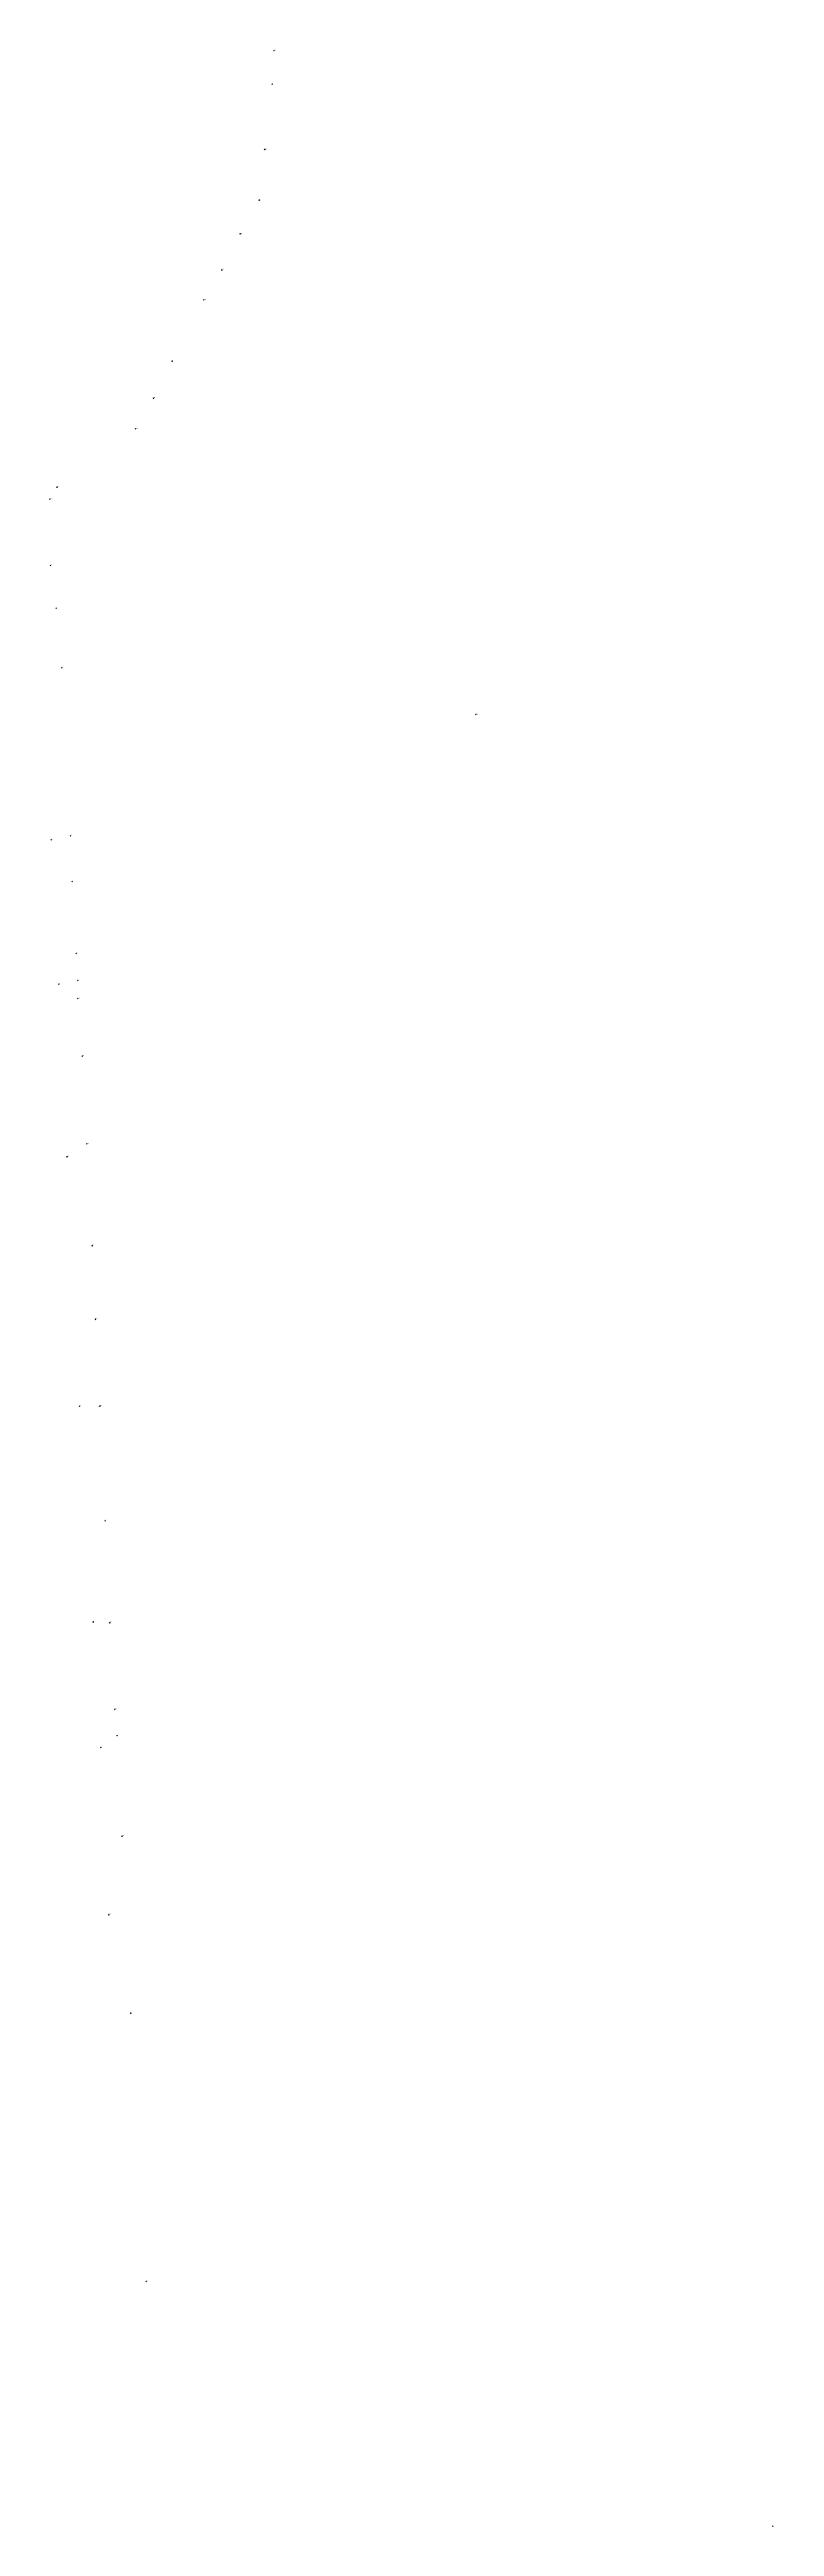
# Model space of a CAD drawing. Header units: millimetres. Extents: x 625035 to 626428, y 1339073 to 1341446.
# Drawn here: x 625082 to 625582, y 1339073 to 1340781 of the extents above; entities that cross this region are included whole.
import ezdxf

# ---------------------------------------------------------------- set-up
doc = ezdxf.new("R2010")
doc.units = ezdxf.units.MM
doc.header["$PDMODE"] = 3
doc.header["$PDSIZE"] = 0.2
doc.layers.add('Point', color=5, linetype='CONTINUOUS', lineweight=100)
doc.layers.add('Point_Name', color=1, linetype='CONTINUOUS', lineweight=100)
doc.styles.get("Standard").update_dxf_attribs({"font": 'arial.ttf', "width": 0.65})

msp = doc.modelspace()

# ---------------------------------------------------------------- linework, layer by layer
at = {"layer": 'Point'}
for p in [(625236.5, 1340780.3, 40.2), (625235.2, 1340757.3, 39.9), (625230.1, 1340712.2, 38.2), (625226.4, 1340677.2, 36.4), (625213.3, 1340654, 36.6), (625200.5, 1340629.1, 36.6), (625188.2, 1340608.5, 37.9), (625166.3, 1340566.1, 38.4), (625153.4, 1340540.6, 35.5), (625141.1, 1340519.5, 36.2), (625082, 1340471, 35), (625086.9, 1340479.3, 34.6), (625082.5, 1340425.3, 35.2), (625086.4, 1340395.9, 35.7), (625090.2, 1340354.8, 36), (625375.7, 1340322.5, 36.6), (625082.9, 1340236.1, 35.7), (625096.3, 1340238.9, 35.3), (625097.4, 1340207.4, 36), (625100.1, 1340157.7, 35.5), (625088.1, 1340136.6, 35.5), (625101.3, 1340139.2, 35.6), (625101.3, 1340126.7, 35.3), (625104.2, 1340087, 34.7), (625107.5, 1340026.5, 35.5), (625093.8, 1340017.6, 35.6), (625111.1, 1339956.3, 35.5), (625113.5, 1339905.5, 35.3), (625102.5, 1339845.6, 35.3), (625116.3, 1339845.6, 35.1), (625120.1, 1339766.6, 34.8), (625111.8, 1339696.8, 35.9), (625123.2, 1339696.3, 36.7), (625126.7, 1339636.5, 35), (625128.3, 1339618.4, 35.1), (625117.1, 1339610.2, 34.6), (625131.7, 1339549.1, 34.8), (625122.7, 1339495, 34.7), (625137.7, 1339427, 36), (625148.4, 1339242.1, 35.4), (625580.4, 1339073.3, 33.2)]:
    msp.add_point(p, dxfattribs=at)

# ---------------------------------------------------------------- texts
at = {"layer": 'Point_Name'}
for s, p in [('p64', (625236.5, 1340780.6)), ('p65', (625235.2, 1340757.5)), ('p66', (625230.1, 1340712.4)), ('p67', (625226.4, 1340677.4)), ('p68', (625213.3, 1340654.2)), ('p69', (625200.5, 1340629.4)), ('p70', (625188.2, 1340608.7)), ('p71', (625166.3, 1340566.3)), ('p72', (625153.4, 1340540.9)), ('p73', (625141.1, 1340519.7)), ('p75', (625082, 1340471.3)), ('p74', (625086.9, 1340479.6)), ('p1', (625082.5, 1340425.6)), ('p2', (625086.4, 1340396.2)), ('p3', (625090.2, 1340355.1)), ('p32', (625375.7, 1340322.8)), ('p5', (625082.9, 1340236.4)), ('p4', (625096.3, 1340239.2)), ('p6', (625097.4, 1340207.7)), ('p7', (625100.1, 1340158)), ('p9', (625088.1, 1340136.8)), ('p8', (625101.3, 1340139.5)), ('p10', (625101.3, 1340126.9)), ('p11', (625104.2, 1340087.2)), ('p12', (625107.5, 1340026.7)), ('p13', (625093.8, 1340017.8)), ('p14', (625111.1, 1339956.5)), ('p15', (625113.5, 1339905.7)), ('p17', (625102.5, 1339845.8)), ('p16', (625116.3, 1339845.8)), ('p18', (625120.1, 1339766.9)), ('p20', (625111.8, 1339697)), ('p19', (625123.2, 1339696.5)), ('p21', (625126.7, 1339636.8)), ('p22', (625128.3, 1339618.6)), ('p23', (625117.1, 1339610.4)), ('p24', (625131.7, 1339549.4)), ('p25', (625122.7, 1339495.2)), ('p26', (625137.7, 1339427.2)), ('p27', (625148.4, 1339242.4)), ('p28', (625580.4, 1339073.6))]:
    msp.add_text(s, height=0.5, dxfattribs=at).set_placement(p)

doc.saveas('drawing.dxf')
